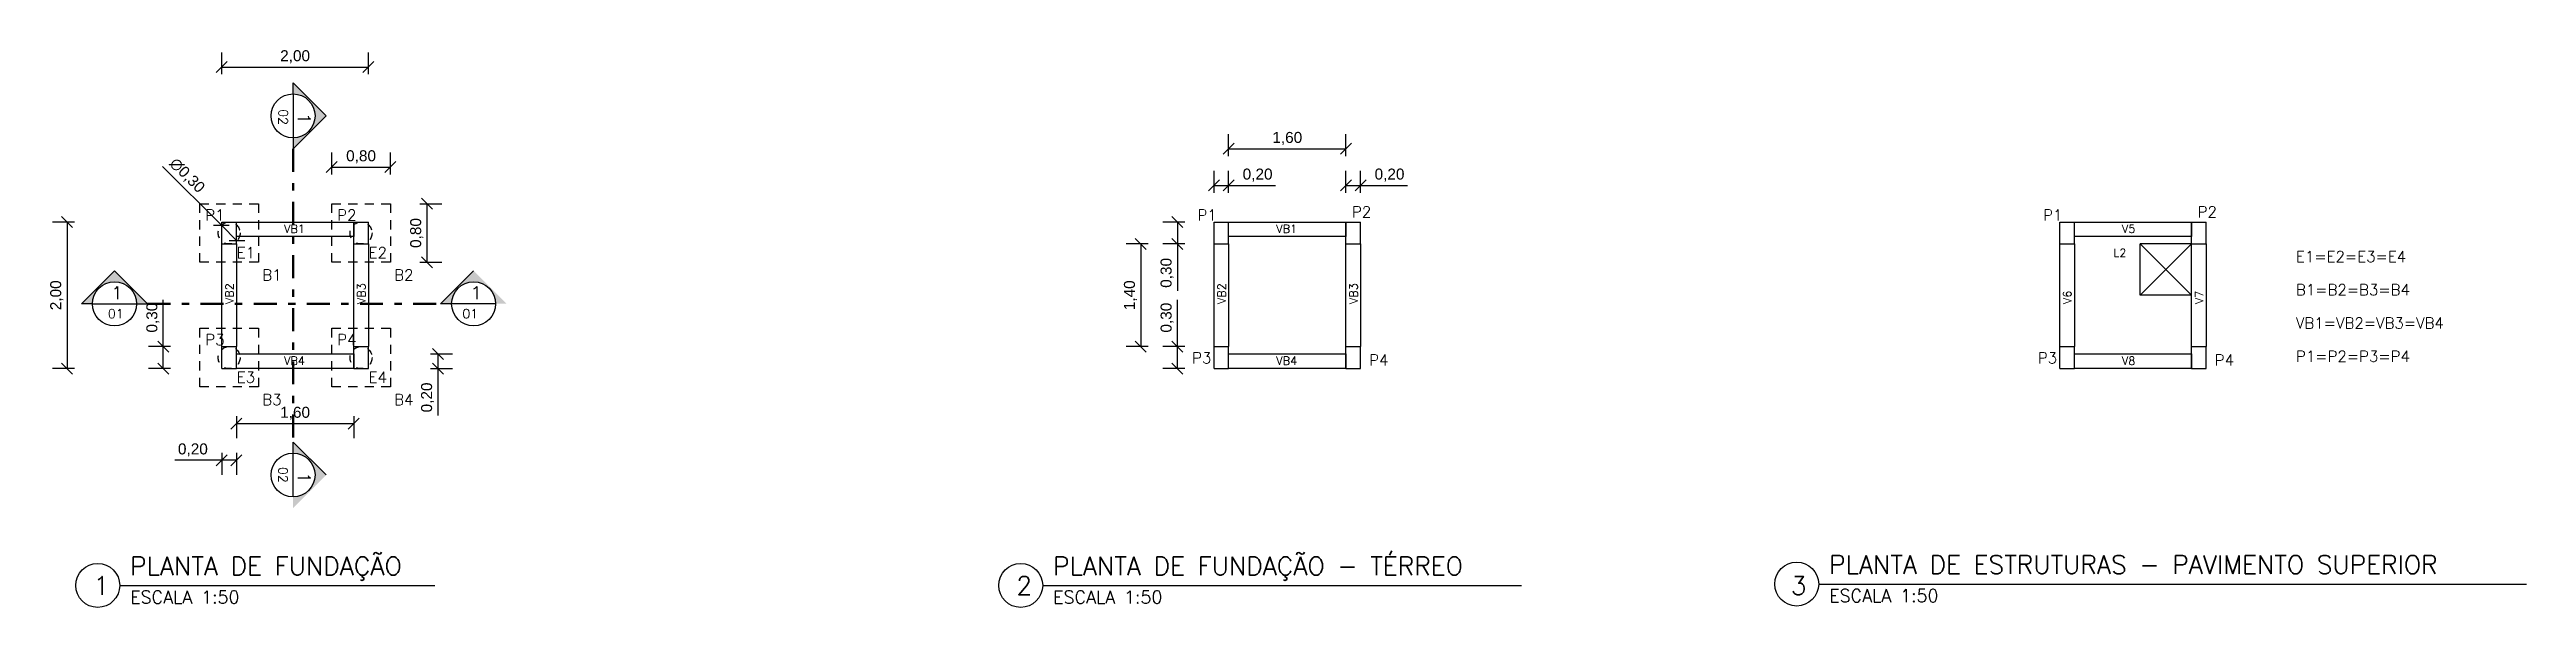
# Model space of a CAD drawing. Extents: x 0 to 7472, y -3979 to 0.
# Drawn here: x 7301.98 to 7335.77, y -3931.42 to -3923.81 of the extents above; entities that cross this region are included whole.
import ezdxf

# ---------------------------------------------------------------- set-up
doc = ezdxf.new("R2010")
doc.units = 0
for name, pattern in [('CACHE', [0.375, 0.25, -0.125]), ('DASHDOT', [1, 0.5, -0.25, 0, -0.25]), ('DASHED', [0.25, 0.125, -0.125])]:
    doc.linetypes.add(name, pattern=pattern)
doc.layers.get('0').update_dxf_attribs({"linetype": 'CONTINUOUS'})
doc.layers.get('Defpoints').update_dxf_attribs({"linetype": 'CONTINUOUS'})
doc.layers.add('Arquitetônico - Cotas', color=1, linetype='CONTINUOUS')
doc.layers.add('Símbolos - Indicação Fachada Elevação Vista', color=7, linetype='CONTINUOUS')
for name, color, linetype, lineweight in [('Arquitetônico - Esquadrias', 1, 'CONTINUOUS', 9), ('Arquitetônico - Textos', 4, 'CONTINUOUS', 5), ('Estrutural - Fundações', 6, 'CONTINUOUS', 30), ('Estrutural - Lajes', 6, 'CONTINUOUS', 30), ('Estrutural - Pilares', 6, 'CONTINUOUS', 30)]:
    doc.layers.add(name, color=color, linetype=linetype, lineweight=lineweight)
doc.styles.add('ROMANS', font='romans.shx', dxfattribs={"height": 0.3})
doc.styles.get("Standard").update_dxf_attribs({"font": 'arial.ttf', "height": 0.15})
doc.dimstyles.get("Standard").update_dxf_attribs({"dimtxt": 0.1, "dimasz": 0.15, "dimexe": 0.2, "dimexo": 0.2, "dimgap": 0.05, "dimtad": 1, "dimzin": 0, "dimtxsty": 'STANDARD', "dimblk": 'OBLIQUE', "dimcen": 0.5, "dimclrd": 256, "dimclre": 256, "dimclrt": 256, "dimadec": 0, "dimazin": 0, "dimtfac": 1, "dimtmove": 0, "dimatfit": 3, "dimfxl": 1, "dimtolj": 1, "dimtzin": 0, "dimlwd": -1, "dimarcsym": 0})

msp = doc.modelspace()

# ---------------------------------------------------------------- texts
at = {"lineweight": -2, "rotation": 270, "style": 'ROMANS'}
for s, heights, insert, char_height, attachment_point in [('02', [-0.125], (7305.226, -3924.621), 0.125, 1), ('1', [-0.175], (7305.536, -3924.672), 0.175, 1), ('02', [-0.125], (7305.223, -3929.717), 0.125, 3), ('1', [-0.175], (7305.536, -3929.572), 0.175, 1)]:
    msp.add_mtext_dynamic_manual_height_columns(s, width=1.2, gutter_width=750, heights=heights, dxfattribs=dict(at, insert=insert, char_height=char_height, attachment_point=attachment_point))
at = {"lineweight": -2, "style": 'ROMANS'}
for s, width, heights, insert, char_height, attachment_point in [('1', 1.2, [-0.175], (7302.822, -3927.038), 0.175, 1), ('1', 1.2, [-0.175], (7307.722, -3927.038), 0.175, 1), ('01', 1.2, [-0.125], (7302.771, -3927.348), 0.125, 1), ('01', 1.2, [-0.125], (7307.823, -3927.348), 0.125, 3), ('PLANTA DE FUNDAÇÃO', 7.57034, [-0.381], (7303.075, -3930.729), 0.25, 1), ('PLANTA DE FUNDAÇÃO - TÉRREO', 7.57034, [-0.381], (7315.669, -3930.729), 0.25, 1), ('PLANTA DE ESTRUTURAS - PAVIMENTO SUPERIOR', 9.51986, [-0.25], (7326.259, -3930.709), 0.25, 1), ('1', 0.39382, [-0.25], (7302.574, -3930.995), 0.25, 1), ('2', 0.39382, [-0.25], (7315.168, -3930.995), 0.25, 1), ('3', 0.39382, [-0.25], (7325.736, -3930.995), 0.25, 1), ('ESCALA 1:50', 7.57034, [0.25], (7326.259, -3931.346), 0.175, 7), ('ESCALA 1:50', 7.57034, [0.25], (7303.075, -3931.366), 0.175, 7), ('ESCALA 1:50', 7.57034, [0.25], (7315.669, -3931.366), 0.175, 7)]:
    msp.add_mtext_dynamic_manual_height_columns(s, width=width, gutter_width=750, heights=heights, dxfattribs=dict(at, insert=insert, char_height=char_height, attachment_point=attachment_point))
at = {"layer": 'Arquitetônico - Textos', "style": 'ROMANS'}
for s, insert, char_height, width, attachment_point in [('P1', (7304.1, -3925.991), 0.15, 6.19336, 1), ('P2', (7305.9, -3925.991), 0.15, 6.19336, 1), ('P1', (7317.64, -3925.991), 0.15, 6.19336, 1), ('P2', (7319.747, -3925.947), 0.15, 6.19336, 1), ('P1', (7329.179, -3925.991), 0.15, 6.19336, 1), ('P2', (7331.287, -3925.947), 0.15, 6.19336, 1), ('VB1', (7305.175, -3926.197), 0.1125, 4.64502, 1), ('VB1', (7318.715, -3926.197), 0.1125, 4.64502, 1), ('V5', (7330.254, -3926.197), 0.1125, 4.64502, 1), ('E1', (7304.78, -3926.503), 0.15, 6.19336, 3), ('E2', (7306.58, -3926.503), 0.15, 6.19336, 3), ('L2', (7330.136, -3926.524), 0.1125, 4.64502, 1), ('E1=E2=E3=E4', (7332.629, -3926.556), 0.15, 6.19336, 1), ('B1', (7304.878, -3926.958), 0.15, 6.19336, 7), ('B2', (7306.678, -3926.958), 0.15, 6.19336, 7), ('B1=B2=B3=B4', (7332.629, -3927.01), 0.15, 6.19336, 1), ('VB1=VB2=VB3=VB4', (7332.629, -3927.464), 0.15, 6.19336, 1), ('P3', (7304.1, -3927.691), 0.15, 6.19336, 1), ('P4', (7305.9, -3927.691), 0.15, 6.19336, 1), ('VB4', (7305.175, -3927.997), 0.1125, 4.64502, 1), ('P3', (7317.566, -3927.94), 0.15, 6.19336, 1), ('VB4', (7318.715, -3927.997), 0.1125, 4.64502, 1), ('P4', (7319.982, -3927.969), 0.15, 6.19336, 1), ('P3', (7329.106, -3927.94), 0.15, 6.19336, 1), ('V8', (7330.254, -3927.997), 0.1125, 4.64502, 1), ('P4', (7331.521, -3927.969), 0.15, 6.19336, 1), ('P1=P2=P3=P4', (7332.629, -3927.918), 0.15, 6.19336, 1), ('E3', (7304.78, -3928.203), 0.15, 6.19336, 3), ('E4', (7306.58, -3928.203), 0.15, 6.19336, 3), ('B3', (7304.878, -3928.658), 0.15, 6.19336, 7), ('B4', (7306.678, -3928.658), 0.15, 6.19336, 7)]:
    msp.add_mtext(s, dxfattribs=dict(at, insert=insert, char_height=char_height, width=width, attachment_point=attachment_point))
at = {"layer": 'Arquitetônico - Textos', "char_height": 0.1125, "width": 4.64502, "attachment_point": 1, "rotation": 90, "style": 'ROMANS'}
for s, insert in [('VB2', (7304.374, -3927.28)), ('VB3', (7306.174, -3927.28)), ('VB2', (7317.913, -3927.28)), ('VB3', (7319.713, -3927.28)), ('V6', (7329.452, -3927.28)), ('V7', (7331.252, -3927.28))]:
    msp.add_mtext(s, dxfattribs=dict(at, insert=insert))

# ---------------------------------------------------------------- blocks, each defined once
blk = doc.blocks.new('_Oblique')
at = {"layer": 'Arquitetônico - Esquadrias', "color": 0, "lineweight": -2}
blk.add_line((-0.5, -0.5), (0.5, 0.5), dxfattribs=at)
blk = doc.blocks.new('*D226')
at = {"layer": 'Arquitetônico - Cotas', "lineweight": -2, "transparency": 16777216}
for p, q in [((7302.314, -3926.16), (7302.014, -3926.16)), ((7302.314, -3928.16), (7302.014, -3928.16))]:
    blk.add_line(p, q, dxfattribs=at)
at = {"layer": 'Arquitetônico - Cotas', "transparency": 16777216}
blk.add_line((7302.214, -3926.16), (7302.214, -3928.16), dxfattribs=at)
at = {"layer": 'Defpoints', "color": 0, "lineweight": -2, "transparency": 16777216}
for p in [(7304.326, -3926.16), (7302.214, -3928.16), (7304.326, -3928.16)]:
    blk.add_point(p, dxfattribs=at)
at = {"layer": 'Arquitetônico - Cotas', "transparency": 16777216, "xscale": 0.15, "yscale": 0.15, "zscale": 0.15}
for p, rotation in [((7302.214, -3926.16), 90), ((7302.214, -3928.16), 270)]:
    blk.add_blockref('_Oblique', p, dxfattribs=dict(at, rotation=rotation))
at = {"layer": 'Arquitetônico - Cotas', "lineweight": -2, "transparency": 16777216, "insert": (7302.073, -3927.16), "char_height": 0.15, "attachment_point": 5, "rotation": 90}
blk.add_mtext('\\A1;2,00', dxfattribs=at)
blk = doc.blocks.new('*D227')
at = {"layer": 'Arquitetônico - Cotas', "lineweight": -2, "transparency": 16777216}
for p, q in [((7304.326, -3924.145), (7304.326, -3923.845)), ((7306.326, -3924.145), (7306.326, -3923.845))]:
    blk.add_line(p, q, dxfattribs=at)
at = {"layer": 'Arquitetônico - Cotas', "transparency": 16777216}
blk.add_line((7304.326, -3924.045), (7306.326, -3924.045), dxfattribs=at)
at = {"layer": 'Defpoints', "color": 0, "lineweight": -2, "transparency": 16777216}
for p in [(7306.326, -3924.045), (7304.326, -3926.16), (7306.326, -3926.16)]:
    blk.add_point(p, dxfattribs=at)
at = {"layer": 'Arquitetônico - Cotas', "transparency": 16777216, "xscale": 0.15, "yscale": 0.15, "zscale": 0.15, "rotation": 180}
blk.add_blockref('_Oblique', (7304.326, -3924.045), dxfattribs=at)
at = {"layer": 'Arquitetônico - Cotas', "transparency": 16777216, "xscale": 0.15, "yscale": 0.15, "zscale": 0.15}
blk.add_blockref('_Oblique', (7306.326, -3924.045), dxfattribs=at)
at = {"layer": 'Arquitetônico - Cotas', "lineweight": -2, "transparency": 16777216, "insert": (7305.326, -3923.905), "char_height": 0.15, "attachment_point": 5}
blk.add_mtext('\\A1;2,00', dxfattribs=at)
blk = doc.blocks.new('*D253')
at = {"layer": 'Arquitetônico - Cotas', "transparency": 16777216}
for p in [(7303.517, -3925.401), (7304.532, -3926.416)]:
    blk.add_line(p, (7304.32, -3926.204), dxfattribs=at)
at = {"layer": 'Defpoints', "color": 0, "lineweight": -2, "transparency": 16777216}
for p in [(7304.32, -3926.204), (7304.532, -3926.416)]:
    blk.add_point(p, dxfattribs=at)
at = {"layer": 'Arquitetônico - Cotas', "transparency": 16777216, "xscale": 0.15, "yscale": 0.15, "zscale": 0.15}
for p, rotation in [((7304.32, -3926.204), 314.9999999998158), ((7304.532, -3926.416), 134.9999999998158)]:
    blk.add_blockref('_Oblique', p, dxfattribs=dict(at, rotation=rotation))
at = {"layer": 'Arquitetônico - Cotas', "lineweight": -2, "transparency": 16777216, "insert": (7303.848, -3925.53), "char_height": 0.15, "attachment_point": 5, "rotation": 315}
blk.add_mtext('\\A1;∅0,30', dxfattribs=at)
blk = doc.blocks.new('*D254')
at = {"layer": 'Arquitetônico - Cotas', "lineweight": -2, "transparency": 16777216}
for p, q in [((7305.826, -3925.51), (7305.826, -3925.21)), ((7306.626, -3925.51), (7306.626, -3925.21))]:
    blk.add_line(p, q, dxfattribs=at)
at = {"layer": 'Arquitetônico - Cotas', "transparency": 16777216}
blk.add_line((7305.826, -3925.41), (7306.626, -3925.41), dxfattribs=at)
at = {"layer": 'Defpoints', "color": 0, "lineweight": -2, "transparency": 16777216}
for p in [(7306.626, -3925.41), (7305.826, -3925.91), (7306.626, -3925.91)]:
    blk.add_point(p, dxfattribs=at)
at = {"layer": 'Arquitetônico - Cotas', "transparency": 16777216, "xscale": 0.15, "yscale": 0.15, "zscale": 0.15, "rotation": 180}
blk.add_blockref('_Oblique', (7305.826, -3925.41), dxfattribs=at)
at = {"layer": 'Arquitetônico - Cotas', "transparency": 16777216, "xscale": 0.15, "yscale": 0.15, "zscale": 0.15}
blk.add_blockref('_Oblique', (7306.626, -3925.41), dxfattribs=at)
at = {"layer": 'Arquitetônico - Cotas', "lineweight": -2, "transparency": 16777216, "insert": (7306.226, -3925.27), "char_height": 0.15, "attachment_point": 5}
blk.add_mtext('\\A1;0,80', dxfattribs=at)
blk = doc.blocks.new('*D255')
at = {"layer": 'Arquitetônico - Cotas', "lineweight": -2, "transparency": 16777216}
for p, q in [((7307.026, -3925.91), (7307.326, -3925.91)), ((7307.026, -3926.71), (7307.326, -3926.71))]:
    blk.add_line(p, q, dxfattribs=at)
at = {"layer": 'Arquitetônico - Cotas', "transparency": 16777216}
blk.add_line((7307.126, -3926.71), (7307.126, -3925.91), dxfattribs=at)
at = {"layer": 'Defpoints', "color": 0, "lineweight": -2, "transparency": 16777216}
for p in [(7306.626, -3925.91), (7307.126, -3925.91), (7306.626, -3926.71)]:
    blk.add_point(p, dxfattribs=at)
at = {"layer": 'Arquitetônico - Cotas', "transparency": 16777216, "xscale": 0.15, "yscale": 0.15, "zscale": 0.15}
for p, rotation in [((7307.126, -3925.91), 90), ((7307.126, -3926.71), 270)]:
    blk.add_blockref('_Oblique', p, dxfattribs=dict(at, rotation=rotation))
at = {"layer": 'Arquitetônico - Cotas', "lineweight": -2, "transparency": 16777216, "insert": (7306.985, -3926.31), "char_height": 0.15, "attachment_point": 5, "rotation": 90}
blk.add_mtext('\\A1;0,80', dxfattribs=at)
blk = doc.blocks.new('*D256')
at = {"layer": 'Arquitetônico - Cotas', "lineweight": -2, "transparency": 16777216}
for p, q in [((7304.526, -3928.81), (7304.526, -3929.11)), ((7306.126, -3928.81), (7306.126, -3929.11))]:
    blk.add_line(p, q, dxfattribs=at)
at = {"layer": 'Arquitetônico - Cotas', "transparency": 16777216}
blk.add_line((7304.526, -3928.91), (7306.126, -3928.91), dxfattribs=at)
at = {"layer": 'Defpoints', "color": 0, "lineweight": -2, "transparency": 16777216}
for p in [(7304.526, -3928.16), (7306.126, -3928.16), (7306.126, -3928.91)]:
    blk.add_point(p, dxfattribs=at)
at = {"layer": 'Arquitetônico - Cotas', "transparency": 16777216, "xscale": 0.15, "yscale": 0.15, "zscale": 0.15, "rotation": 180}
blk.add_blockref('_Oblique', (7304.526, -3928.91), dxfattribs=at)
at = {"layer": 'Arquitetônico - Cotas', "transparency": 16777216, "xscale": 0.15, "yscale": 0.15, "zscale": 0.15}
blk.add_blockref('_Oblique', (7306.126, -3928.91), dxfattribs=at)
at = {"layer": 'Arquitetônico - Cotas', "lineweight": -2, "transparency": 16777216, "insert": (7305.326, -3928.77), "char_height": 0.15, "attachment_point": 5}
blk.add_mtext('\\A1;1,60', dxfattribs=at)
blk = doc.blocks.new('*D257')
at = {"layer": 'Arquitetônico - Cotas', "lineweight": -2, "transparency": 16777216}
for p, q in [((7307.174, -3927.96), (7307.474, -3927.96)), ((7307.174, -3928.16), (7307.474, -3928.16))]:
    blk.add_line(p, q, dxfattribs=at)
at = {"layer": 'Arquitetônico - Cotas', "transparency": 16777216}
for p, q in [((7307.274, -3927.96), (7307.274, -3928.16)), ((7307.274, -3928.16), (7307.274, -3928.799))]:
    blk.add_line(p, q, dxfattribs=at)
at = {"layer": 'Defpoints', "color": 0, "lineweight": -2, "transparency": 16777216}
for p in [(7306.126, -3927.96), (7306.126, -3928.16), (7307.274, -3928.16)]:
    blk.add_point(p, dxfattribs=at)
at = {"layer": 'Arquitetônico - Cotas', "transparency": 16777216, "xscale": 0.15, "yscale": 0.15, "zscale": 0.15}
for p, rotation in [((7307.274, -3927.96), 90), ((7307.274, -3928.16), 270)]:
    blk.add_blockref('_Oblique', p, dxfattribs=dict(at, rotation=rotation))
at = {"layer": 'Arquitetônico - Cotas', "lineweight": -2, "transparency": 16777216, "insert": (7307.134, -3928.554), "char_height": 0.15, "attachment_point": 5, "rotation": 90}
blk.add_mtext('\\A1;0,20', dxfattribs=at)
blk = doc.blocks.new('*D258')
at = {"layer": 'Arquitetônico - Cotas', "transparency": 16777216}
for p, q in [((7304.326, -3929.41), (7303.687, -3929.41)), ((7304.526, -3929.41), (7304.326, -3929.41))]:
    blk.add_line(p, q, dxfattribs=at)
at = {"layer": 'Arquitetônico - Cotas', "lineweight": -2, "transparency": 16777216}
for p, q in [((7304.326, -3929.31), (7304.326, -3929.61)), ((7304.526, -3929.31), (7304.526, -3929.61))]:
    blk.add_line(p, q, dxfattribs=at)
at = {"layer": 'Defpoints', "color": 0, "lineweight": -2, "transparency": 16777216}
for p in [(7304.326, -3928.16), (7304.526, -3928.16), (7304.326, -3929.41)]:
    blk.add_point(p, dxfattribs=at)
at = {"layer": 'Arquitetônico - Cotas', "transparency": 16777216, "xscale": 0.15, "yscale": 0.15, "zscale": 0.15, "rotation": 180}
blk.add_blockref('_Oblique', (7304.326, -3929.41), dxfattribs=at)
at = {"layer": 'Arquitetônico - Cotas', "transparency": 16777216, "xscale": 0.15, "yscale": 0.15, "zscale": 0.15}
blk.add_blockref('_Oblique', (7304.526, -3929.41), dxfattribs=at)
at = {"layer": 'Arquitetônico - Cotas', "lineweight": -2, "transparency": 16777216, "insert": (7303.931, -3929.27), "char_height": 0.15, "attachment_point": 5}
blk.add_mtext('\\A1;0,20', dxfattribs=at)
blk = doc.blocks.new('*D259')
at = {"layer": 'Arquitetônico - Cotas', "transparency": 16777216}
for p, q in [((7303.526, -3927.86), (7303.526, -3927.221)), ((7303.526, -3928.16), (7303.526, -3927.86))]:
    blk.add_line(p, q, dxfattribs=at)
at = {"layer": 'Arquitetônico - Cotas', "lineweight": -2, "transparency": 16777216}
for p, q in [((7303.626, -3927.86), (7303.326, -3927.86)), ((7303.626, -3928.16), (7303.326, -3928.16))]:
    blk.add_line(p, q, dxfattribs=at)
at = {"layer": 'Defpoints', "color": 0, "lineweight": -2, "transparency": 16777216}
for p in [(7303.526, -3927.86), (7304.326, -3927.86), (7304.326, -3928.16)]:
    blk.add_point(p, dxfattribs=at)
at = {"layer": 'Arquitetônico - Cotas', "transparency": 16777216, "xscale": 0.15, "yscale": 0.15, "zscale": 0.15}
for p, rotation in [((7303.526, -3927.86), 90), ((7303.526, -3928.16), 270)]:
    blk.add_blockref('_Oblique', p, dxfattribs=dict(at, rotation=rotation))
at = {"layer": 'Arquitetônico - Cotas', "lineweight": -2, "transparency": 16777216, "insert": (7303.385, -3927.465), "char_height": 0.15, "attachment_point": 5, "rotation": 90}
blk.add_mtext('\\A1;0,30', dxfattribs=at)
blk = doc.blocks.new('*D260')
at = {"layer": 'Arquitetônico - Cotas', "lineweight": -2, "transparency": 16777216}
for p, q in [((7317.465, -3926.16), (7317.165, -3926.16)), ((7317.465, -3926.46), (7317.165, -3926.46))]:
    blk.add_line(p, q, dxfattribs=at)
at = {"layer": 'Arquitetônico - Cotas', "transparency": 16777216}
for p, q in [((7317.365, -3926.16), (7317.365, -3926.46)), ((7317.365, -3926.46), (7317.365, -3927.099))]:
    blk.add_line(p, q, dxfattribs=at)
at = {"layer": 'Defpoints', "color": 0, "lineweight": -2, "transparency": 16777216}
for p in [(7317.865, -3926.16), (7317.365, -3926.46), (7317.865, -3926.46)]:
    blk.add_point(p, dxfattribs=at)
at = {"layer": 'Arquitetônico - Cotas', "transparency": 16777216, "xscale": 0.15, "yscale": 0.15, "zscale": 0.15}
for p, rotation in [((7317.365, -3926.16), 90), ((7317.365, -3926.46), 270)]:
    blk.add_blockref('_Oblique', p, dxfattribs=dict(at, rotation=rotation))
at = {"layer": 'Arquitetônico - Cotas', "lineweight": -2, "transparency": 16777216, "insert": (7317.225, -3926.854), "char_height": 0.15, "attachment_point": 5, "rotation": 90}
blk.add_mtext('\\A1;0,30', dxfattribs=at)
blk = doc.blocks.new('*D261')
at = {"layer": 'Arquitetônico - Cotas', "lineweight": -2, "transparency": 16777216}
for p, q in [((7316.965, -3926.46), (7316.665, -3926.46)), ((7316.965, -3927.86), (7316.665, -3927.86))]:
    blk.add_line(p, q, dxfattribs=at)
at = {"layer": 'Arquitetônico - Cotas', "transparency": 16777216}
blk.add_line((7316.865, -3926.46), (7316.865, -3927.86), dxfattribs=at)
at = {"layer": 'Defpoints', "color": 0, "lineweight": -2, "transparency": 16777216}
for p in [(7317.865, -3926.46), (7316.865, -3927.86), (7317.865, -3927.86)]:
    blk.add_point(p, dxfattribs=at)
at = {"layer": 'Arquitetônico - Cotas', "transparency": 16777216, "xscale": 0.15, "yscale": 0.15, "zscale": 0.15}
for p, rotation in [((7316.865, -3926.46), 90), ((7316.865, -3927.86), 270)]:
    blk.add_blockref('_Oblique', p, dxfattribs=dict(at, rotation=rotation))
at = {"layer": 'Arquitetônico - Cotas', "lineweight": -2, "transparency": 16777216, "insert": (7316.725, -3927.16), "char_height": 0.15, "attachment_point": 5, "rotation": 90}
blk.add_mtext('\\A1;1,40', dxfattribs=at)
blk = doc.blocks.new('*D262')
at = {"layer": 'Arquitetônico - Cotas', "transparency": 16777216}
for p, q in [((7317.365, -3927.86), (7317.365, -3927.221)), ((7317.365, -3928.16), (7317.365, -3927.86))]:
    blk.add_line(p, q, dxfattribs=at)
at = {"layer": 'Arquitetônico - Cotas', "lineweight": -2, "transparency": 16777216}
for p, q in [((7317.465, -3927.86), (7317.165, -3927.86)), ((7317.465, -3928.16), (7317.165, -3928.16))]:
    blk.add_line(p, q, dxfattribs=at)
at = {"layer": 'Defpoints', "color": 0, "lineweight": -2, "transparency": 16777216}
for p in [(7317.365, -3927.86), (7317.865, -3927.86), (7317.865, -3928.16)]:
    blk.add_point(p, dxfattribs=at)
at = {"layer": 'Arquitetônico - Cotas', "transparency": 16777216, "xscale": 0.15, "yscale": 0.15, "zscale": 0.15}
for p, rotation in [((7317.365, -3927.86), 90), ((7317.365, -3928.16), 270)]:
    blk.add_blockref('_Oblique', p, dxfattribs=dict(at, rotation=rotation))
at = {"layer": 'Arquitetônico - Cotas', "lineweight": -2, "transparency": 16777216, "insert": (7317.225, -3927.465), "char_height": 0.15, "attachment_point": 5, "rotation": 90}
blk.add_mtext('\\A1;0,30', dxfattribs=at)
blk = doc.blocks.new('*D263')
at = {"layer": 'Arquitetônico - Cotas', "lineweight": -2, "transparency": 16777216}
for p, q in [((7317.865, -3925.76), (7317.865, -3925.46)), ((7318.065, -3925.76), (7318.065, -3925.46))]:
    blk.add_line(p, q, dxfattribs=at)
at = {"layer": 'Arquitetônico - Cotas', "transparency": 16777216}
for p, q in [((7317.865, -3925.66), (7318.065, -3925.66)), ((7318.065, -3925.66), (7318.704, -3925.66))]:
    blk.add_line(p, q, dxfattribs=at)
at = {"layer": 'Defpoints', "color": 0, "lineweight": -2, "transparency": 16777216}
for p in [(7318.065, -3925.66), (7317.865, -3926.16), (7318.065, -3926.16)]:
    blk.add_point(p, dxfattribs=at)
at = {"layer": 'Arquitetônico - Cotas', "transparency": 16777216, "xscale": 0.15, "yscale": 0.15, "zscale": 0.15, "rotation": 180}
blk.add_blockref('_Oblique', (7317.865, -3925.66), dxfattribs=at)
at = {"layer": 'Arquitetônico - Cotas', "transparency": 16777216, "xscale": 0.15, "yscale": 0.15, "zscale": 0.15}
blk.add_blockref('_Oblique', (7318.065, -3925.66), dxfattribs=at)
at = {"layer": 'Arquitetônico - Cotas', "lineweight": -2, "transparency": 16777216, "insert": (7318.46, -3925.52), "char_height": 0.15, "attachment_point": 5}
blk.add_mtext('\\A1;0,20', dxfattribs=at)
blk = doc.blocks.new('*D264')
at = {"layer": 'Arquitetônico - Cotas', "lineweight": -2, "transparency": 16777216}
for p, q in [((7318.065, -3925.26), (7318.065, -3924.96)), ((7319.665, -3925.26), (7319.665, -3924.96))]:
    blk.add_line(p, q, dxfattribs=at)
at = {"layer": 'Arquitetônico - Cotas', "transparency": 16777216}
blk.add_line((7318.065, -3925.16), (7319.665, -3925.16), dxfattribs=at)
at = {"layer": 'Defpoints', "color": 0, "lineweight": -2, "transparency": 16777216}
for p in [(7319.665, -3925.16), (7318.065, -3926.16), (7319.665, -3926.16)]:
    blk.add_point(p, dxfattribs=at)
at = {"layer": 'Arquitetônico - Cotas', "transparency": 16777216, "xscale": 0.15, "yscale": 0.15, "zscale": 0.15, "rotation": 180}
blk.add_blockref('_Oblique', (7318.065, -3925.16), dxfattribs=at)
at = {"layer": 'Arquitetônico - Cotas', "transparency": 16777216, "xscale": 0.15, "yscale": 0.15, "zscale": 0.15}
blk.add_blockref('_Oblique', (7319.665, -3925.16), dxfattribs=at)
at = {"layer": 'Arquitetônico - Cotas', "lineweight": -2, "transparency": 16777216, "insert": (7318.865, -3925.02), "char_height": 0.15, "attachment_point": 5}
blk.add_mtext('\\A1;1,60', dxfattribs=at)
blk = doc.blocks.new('*D265')
at = {"layer": 'Arquitetônico - Cotas', "lineweight": -2, "transparency": 16777216}
for p, q in [((7319.665, -3925.76), (7319.665, -3925.46)), ((7319.865, -3925.76), (7319.865, -3925.46))]:
    blk.add_line(p, q, dxfattribs=at)
at = {"layer": 'Arquitetônico - Cotas', "transparency": 16777216}
for p, q in [((7319.665, -3925.66), (7319.865, -3925.66)), ((7319.865, -3925.66), (7320.504, -3925.66))]:
    blk.add_line(p, q, dxfattribs=at)
at = {"layer": 'Defpoints', "color": 0, "lineweight": -2, "transparency": 16777216}
for p in [(7319.865, -3925.66), (7319.665, -3926.16), (7319.865, -3926.16)]:
    blk.add_point(p, dxfattribs=at)
at = {"layer": 'Arquitetônico - Cotas', "transparency": 16777216, "xscale": 0.15, "yscale": 0.15, "zscale": 0.15, "rotation": 180}
blk.add_blockref('_Oblique', (7319.665, -3925.66), dxfattribs=at)
at = {"layer": 'Arquitetônico - Cotas', "transparency": 16777216, "xscale": 0.15, "yscale": 0.15, "zscale": 0.15}
blk.add_blockref('_Oblique', (7319.865, -3925.66), dxfattribs=at)
at = {"layer": 'Arquitetônico - Cotas', "lineweight": -2, "transparency": 16777216, "insert": (7320.26, -3925.52), "char_height": 0.15, "attachment_point": 5}
blk.add_mtext('\\A1;0,20', dxfattribs=at)

# ---------------------------------------------------------------- dimensions: what is measured, and where the dimension line sits
at = {"layer": 'Arquitetônico - Cotas', "lineweight": -2}
for base, p1, p2, picture, middle in [((7306.326, -3924.045), (7304.326, -3926.16), (7306.326, -3926.16), '*D227', (7305.326, -3923.905)), ((7319.665, -3925.16), (7318.065, -3926.16), (7319.665, -3926.16), '*D264', (7318.865, -3925.02)), ((7306.626, -3925.41), (7305.826, -3925.91), (7306.626, -3925.91), '*D254', (7306.226, -3925.27)), ((7318.065, -3925.66), (7317.865, -3926.16), (7318.065, -3926.16), '*D263', (7318.46, -3925.52)), ((7319.865, -3925.66), (7319.665, -3926.16), (7319.865, -3926.16), '*D265', (7320.26, -3925.52)), ((7304.326, -3929.41), (7304.526, -3928.16), (7304.326, -3928.16), '*D258', (7303.931, -3929.27)), ((7306.126, -3928.91), (7304.526, -3928.16), (7306.126, -3928.16), '*D256', (7305.326, -3928.77))]:
    dim = msp.add_linear_dim(base=base, p1=p1, p2=p2, dimstyle='STANDARD', dxfattribs=at)
    dim.commit()
    dim.dimension.update_dxf_attribs({"geometry": picture, "text_midpoint": middle})
dim = msp.add_diameter_dim_2p(p1=(7304.532, -3926.416), p2=(7304.32, -3926.204), dimstyle='STANDARD', dxfattribs=at)
dim.commit()
dim.dimension.update_dxf_attribs({"geometry": '*D253', "text_midpoint": (7303.747, -3925.631), "dimtype": 163})
for base, p1, p2, picture, middle in [((7302.214, -3928.16), (7304.326, -3926.16), (7304.326, -3928.16), '*D226', (7302.073, -3927.16)), ((7307.126, -3925.91), (7306.626, -3926.71), (7306.626, -3925.91), '*D255', (7306.985, -3926.31)), ((7317.365, -3926.46), (7317.865, -3926.16), (7317.865, -3926.46), '*D260', (7317.225, -3926.854)), ((7316.865, -3927.86), (7317.865, -3926.46), (7317.865, -3927.86), '*D261', (7316.725, -3927.16)), ((7303.526, -3927.86), (7304.326, -3928.16), (7304.326, -3927.86), '*D259', (7303.385, -3927.465)), ((7317.365, -3927.86), (7317.865, -3928.16), (7317.865, -3927.86), '*D262', (7317.225, -3927.465)), ((7307.274, -3928.16), (7306.126, -3927.96), (7306.126, -3928.16), '*D257', (7307.134, -3928.554))]:
    dim = msp.add_linear_dim(base=base, p1=p1, p2=p2, angle=90, dimstyle='STANDARD', dxfattribs=at)
    dim.commit()
    dim.dimension.update_dxf_attribs({"geometry": picture, "text_midpoint": middle})

# ---------------------------------------------------------------- hatches: boundary and pattern name
at = {"lineweight": -2}
h = msp.add_hatch(color=256, dxfattribs=at)
h.dxf.hatch_style = 1
h.paths.add_polyline_path([(7305.748, -3924.712), (7305.298, -3924.262), (7305.298, -3924.412, -1), (7305.298, -3925.012), (7305.298, -3925.162)])
h = msp.add_hatch(color=256, dxfattribs=at)
h.dxf.hatch_style = 1
h.paths.add_polyline_path([(7302.862, -3926.826), (7302.412, -3927.276), (7302.562, -3927.276, -1), (7303.162, -3927.276), (7303.312, -3927.276)])
h = msp.add_hatch(color=256, dxfattribs=at)
h.dxf.hatch_style = 1
h.paths.add_polyline_path([(7307.762, -3926.826), (7308.212, -3927.276), (7308.062, -3927.276, 1), (7307.462, -3927.276), (7307.312, -3927.276)])
h = msp.add_hatch(color=256, dxfattribs=at)
h.dxf.hatch_style = 1
h.paths.add_polyline_path([(7305.748, -3929.612), (7305.298, -3930.062), (7305.298, -3929.912, 1), (7305.298, -3929.312), (7305.298, -3929.162)])

# ---------------------------------------------------------------- linework, layer by layer
for p, q in [((7305.298, -3924.412), (7305.298, -3924.262)), ((7305.298, -3924.262), (7305.748, -3924.712)), ((7305.298, -3924.412), (7305.298, -3925.162)), ((7305.298, -3925.162), (7305.748, -3924.712)), ((7302.412, -3927.276), (7302.862, -3926.826)), ((7303.312, -3927.276), (7302.862, -3926.826)), ((7307.312, -3927.276), (7307.762, -3926.826)), ((7302.562, -3927.276), (7302.412, -3927.276)), ((7302.562, -3927.276), (7303.312, -3927.276)), ((7308.062, -3927.276), (7307.312, -3927.276)), ((7305.298, -3929.912), (7305.298, -3929.162)), ((7305.298, -3929.162), (7305.748, -3929.612)), ((7302.933, -3931.119), (7307.234, -3931.119)), ((7315.527, -3931.119), (7322.06, -3931.119)), ((7326.116, -3931.1), (7335.774, -3931.1))]:
    msp.add_line(p, q, dxfattribs=at)
for centre in [(7305.298, -3924.712), (7302.862, -3927.276), (7307.762, -3927.276), (7305.298, -3929.612), (7302.633, -3931.119), (7315.227, -3931.119), (7325.816, -3931.1)]:
    msp.add_circle(centre, 0.3, dxfattribs=at)
at = {"layer": 'Estrutural - Fundações', "linetype": 'CACHE', "ltscale": 0.5}
for p, q in [((7304.026, -3925.91), (7304.826, -3925.91)), ((7304.026, -3926.71), (7304.026, -3925.91)), ((7304.826, -3925.91), (7304.826, -3926.71)), ((7305.826, -3925.91), (7306.626, -3925.91)), ((7305.826, -3926.71), (7305.826, -3925.91)), ((7306.626, -3925.91), (7306.626, -3926.71)), ((7304.826, -3926.71), (7304.026, -3926.71)), ((7306.626, -3926.71), (7305.826, -3926.71)), ((7304.026, -3927.61), (7304.826, -3927.61)), ((7304.026, -3928.41), (7304.026, -3927.61)), ((7304.826, -3927.61), (7304.826, -3928.41)), ((7305.826, -3927.61), (7306.626, -3927.61)), ((7305.826, -3928.41), (7305.826, -3927.61)), ((7306.626, -3927.61), (7306.626, -3928.41)), ((7304.826, -3928.41), (7304.026, -3928.41)), ((7306.626, -3928.41), (7305.826, -3928.41))]:
    msp.add_line(p, q, dxfattribs=at)
at = {"layer": 'Estrutural - Fundações', "lineweight": -2}
for p, q in [((7304.526, -3926.16), (7306.126, -3926.16)), ((7304.526, -3926.36), (7304.526, -3926.16)), ((7306.126, -3926.36), (7304.526, -3926.36)), ((7306.126, -3926.16), (7306.126, -3926.36)), ((7318.065, -3926.16), (7319.665, -3926.16)), ((7318.065, -3926.36), (7318.065, -3926.16)), ((7319.665, -3926.36), (7318.065, -3926.36)), ((7319.665, -3926.16), (7319.665, -3926.36)), ((7329.605, -3926.16), (7331.205, -3926.16)), ((7329.605, -3926.36), (7329.605, -3926.16)), ((7331.205, -3926.36), (7329.605, -3926.36)), ((7331.205, -3926.16), (7331.205, -3926.36)), ((7304.326, -3927.86), (7304.326, -3926.46)), ((7304.326, -3926.46), (7304.526, -3926.46)), ((7304.526, -3926.46), (7304.526, -3927.86)), ((7306.126, -3927.86), (7306.126, -3926.46)), ((7306.126, -3926.46), (7306.326, -3926.46)), ((7306.326, -3926.46), (7306.326, -3927.86)), ((7317.865, -3927.86), (7317.865, -3926.46)), ((7317.865, -3926.46), (7318.065, -3926.46)), ((7318.065, -3926.46), (7318.065, -3927.86)), ((7319.665, -3927.86), (7319.665, -3926.46)), ((7319.665, -3926.46), (7319.865, -3926.46)), ((7319.865, -3926.46), (7319.865, -3927.86)), ((7329.405, -3927.86), (7329.405, -3926.46)), ((7329.405, -3926.46), (7329.605, -3926.46)), ((7329.605, -3926.46), (7329.605, -3927.86)), ((7331.205, -3927.86), (7331.205, -3926.46)), ((7331.205, -3926.46), (7331.405, -3926.46)), ((7331.405, -3926.46), (7331.405, -3927.86)), ((7304.326, -3927.86), (7304.526, -3927.86)), ((7304.526, -3927.96), (7306.126, -3927.96)), ((7304.526, -3928.16), (7304.526, -3927.96)), ((7306.126, -3927.86), (7306.326, -3927.86)), ((7306.126, -3927.96), (7306.126, -3928.16)), ((7317.865, -3927.86), (7318.065, -3927.86)), ((7318.065, -3927.96), (7319.665, -3927.96)), ((7318.065, -3928.16), (7318.065, -3927.96)), ((7319.665, -3927.86), (7319.865, -3927.86)), ((7319.665, -3927.96), (7319.665, -3928.16)), ((7329.405, -3927.86), (7329.605, -3927.86)), ((7329.605, -3927.96), (7331.205, -3927.96)), ((7329.605, -3928.16), (7329.605, -3927.96)), ((7331.205, -3927.86), (7331.405, -3927.86)), ((7331.205, -3927.96), (7331.205, -3928.16)), ((7306.126, -3928.16), (7304.526, -3928.16)), ((7319.665, -3928.16), (7318.065, -3928.16)), ((7331.205, -3928.16), (7329.605, -3928.16))]:
    msp.add_line(p, q, dxfattribs=at)
at = {"layer": 'Estrutural - Fundações', "linetype": 'DASHED', "ltscale": 0.5}
for centre in [(7304.426, -3926.31), (7306.226, -3926.31), (7304.426, -3928.01), (7306.226, -3928.01)]:
    msp.add_circle(centre, 0.15, dxfattribs=at)
at = {"layer": 'Estrutural - Lajes', "lineweight": -2}
for p, q in [((7330.505, -3927.16), (7330.505, -3926.46)), ((7331.205, -3926.46), (7330.505, -3926.46)), ((7330.505, -3926.46), (7331.205, -3927.16)), ((7330.505, -3927.16), (7331.205, -3926.46)), ((7331.205, -3927.16), (7330.505, -3927.16))]:
    msp.add_line(p, q, dxfattribs=at)
at = {"layer": 'Estrutural - Pilares', "lineweight": -2}
for p, q in [((7304.326, -3926.46), (7304.326, -3926.16)), ((7304.326, -3926.16), (7304.526, -3926.16)), ((7304.526, -3926.46), (7304.526, -3926.16)), ((7306.126, -3926.46), (7306.126, -3926.16)), ((7306.126, -3926.16), (7306.326, -3926.16)), ((7306.326, -3926.46), (7306.326, -3926.16)), ((7317.865, -3926.46), (7317.865, -3926.16)), ((7317.865, -3926.16), (7318.065, -3926.16)), ((7318.065, -3926.46), (7318.065, -3926.16)), ((7319.665, -3926.46), (7319.665, -3926.16)), ((7319.665, -3926.16), (7319.865, -3926.16)), ((7319.865, -3926.46), (7319.865, -3926.16)), ((7329.405, -3926.46), (7329.405, -3926.16)), ((7329.405, -3926.16), (7329.605, -3926.16)), ((7329.605, -3926.46), (7329.605, -3926.16)), ((7331.205, -3926.46), (7331.205, -3926.16)), ((7331.205, -3926.16), (7331.405, -3926.16)), ((7331.405, -3926.46), (7331.405, -3926.16)), ((7304.326, -3926.46), (7304.526, -3926.46)), ((7306.126, -3926.46), (7306.326, -3926.46)), ((7317.865, -3926.46), (7318.065, -3926.46)), ((7319.665, -3926.46), (7319.865, -3926.46)), ((7329.405, -3926.46), (7329.605, -3926.46)), ((7331.205, -3926.46), (7331.405, -3926.46)), ((7304.326, -3928.16), (7304.326, -3927.86)), ((7304.326, -3927.86), (7304.526, -3927.86)), ((7304.526, -3928.16), (7304.526, -3927.86)), ((7306.126, -3928.16), (7306.126, -3927.86)), ((7306.126, -3927.86), (7306.326, -3927.86)), ((7306.326, -3928.16), (7306.326, -3927.86)), ((7317.865, -3928.16), (7317.865, -3927.86)), ((7317.865, -3927.86), (7318.065, -3927.86)), ((7318.065, -3928.16), (7318.065, -3927.86)), ((7319.665, -3928.16), (7319.665, -3927.86)), ((7319.665, -3927.86), (7319.865, -3927.86)), ((7319.865, -3928.16), (7319.865, -3927.86)), ((7329.405, -3928.16), (7329.405, -3927.86)), ((7329.405, -3927.86), (7329.605, -3927.86)), ((7329.605, -3928.16), (7329.605, -3927.86)), ((7331.205, -3928.16), (7331.205, -3927.86)), ((7331.205, -3927.86), (7331.405, -3927.86)), ((7331.405, -3928.16), (7331.405, -3927.86)), ((7304.326, -3928.16), (7304.526, -3928.16)), ((7306.126, -3928.16), (7306.326, -3928.16)), ((7317.865, -3928.16), (7318.065, -3928.16)), ((7319.665, -3928.16), (7319.865, -3928.16)), ((7329.405, -3928.16), (7329.605, -3928.16)), ((7331.205, -3928.16), (7331.405, -3928.16))]:
    msp.add_line(p, q, dxfattribs=at)
at = {"layer": 'Símbolos - Indicação Fachada Elevação Vista', "linetype": 'DASHDOT', "lineweight": 50, "ltscale": 0.625}
for p, q in [((7305.298, -3925.162), (7305.298, -3929.162)), ((7303.312, -3927.276), (7307.312, -3927.276))]:
    msp.add_line(p, q, dxfattribs=at)

msp.set_redraw_order([(e.dxf.handle, doc.entitydb.next_handle()) for e in msp.query("TEXT MTEXT ATTDEF DIMENSION ARC_DIMENSION")])  # texts and dimensions are drawn at this point

doc.saveas('drawing.dxf')
